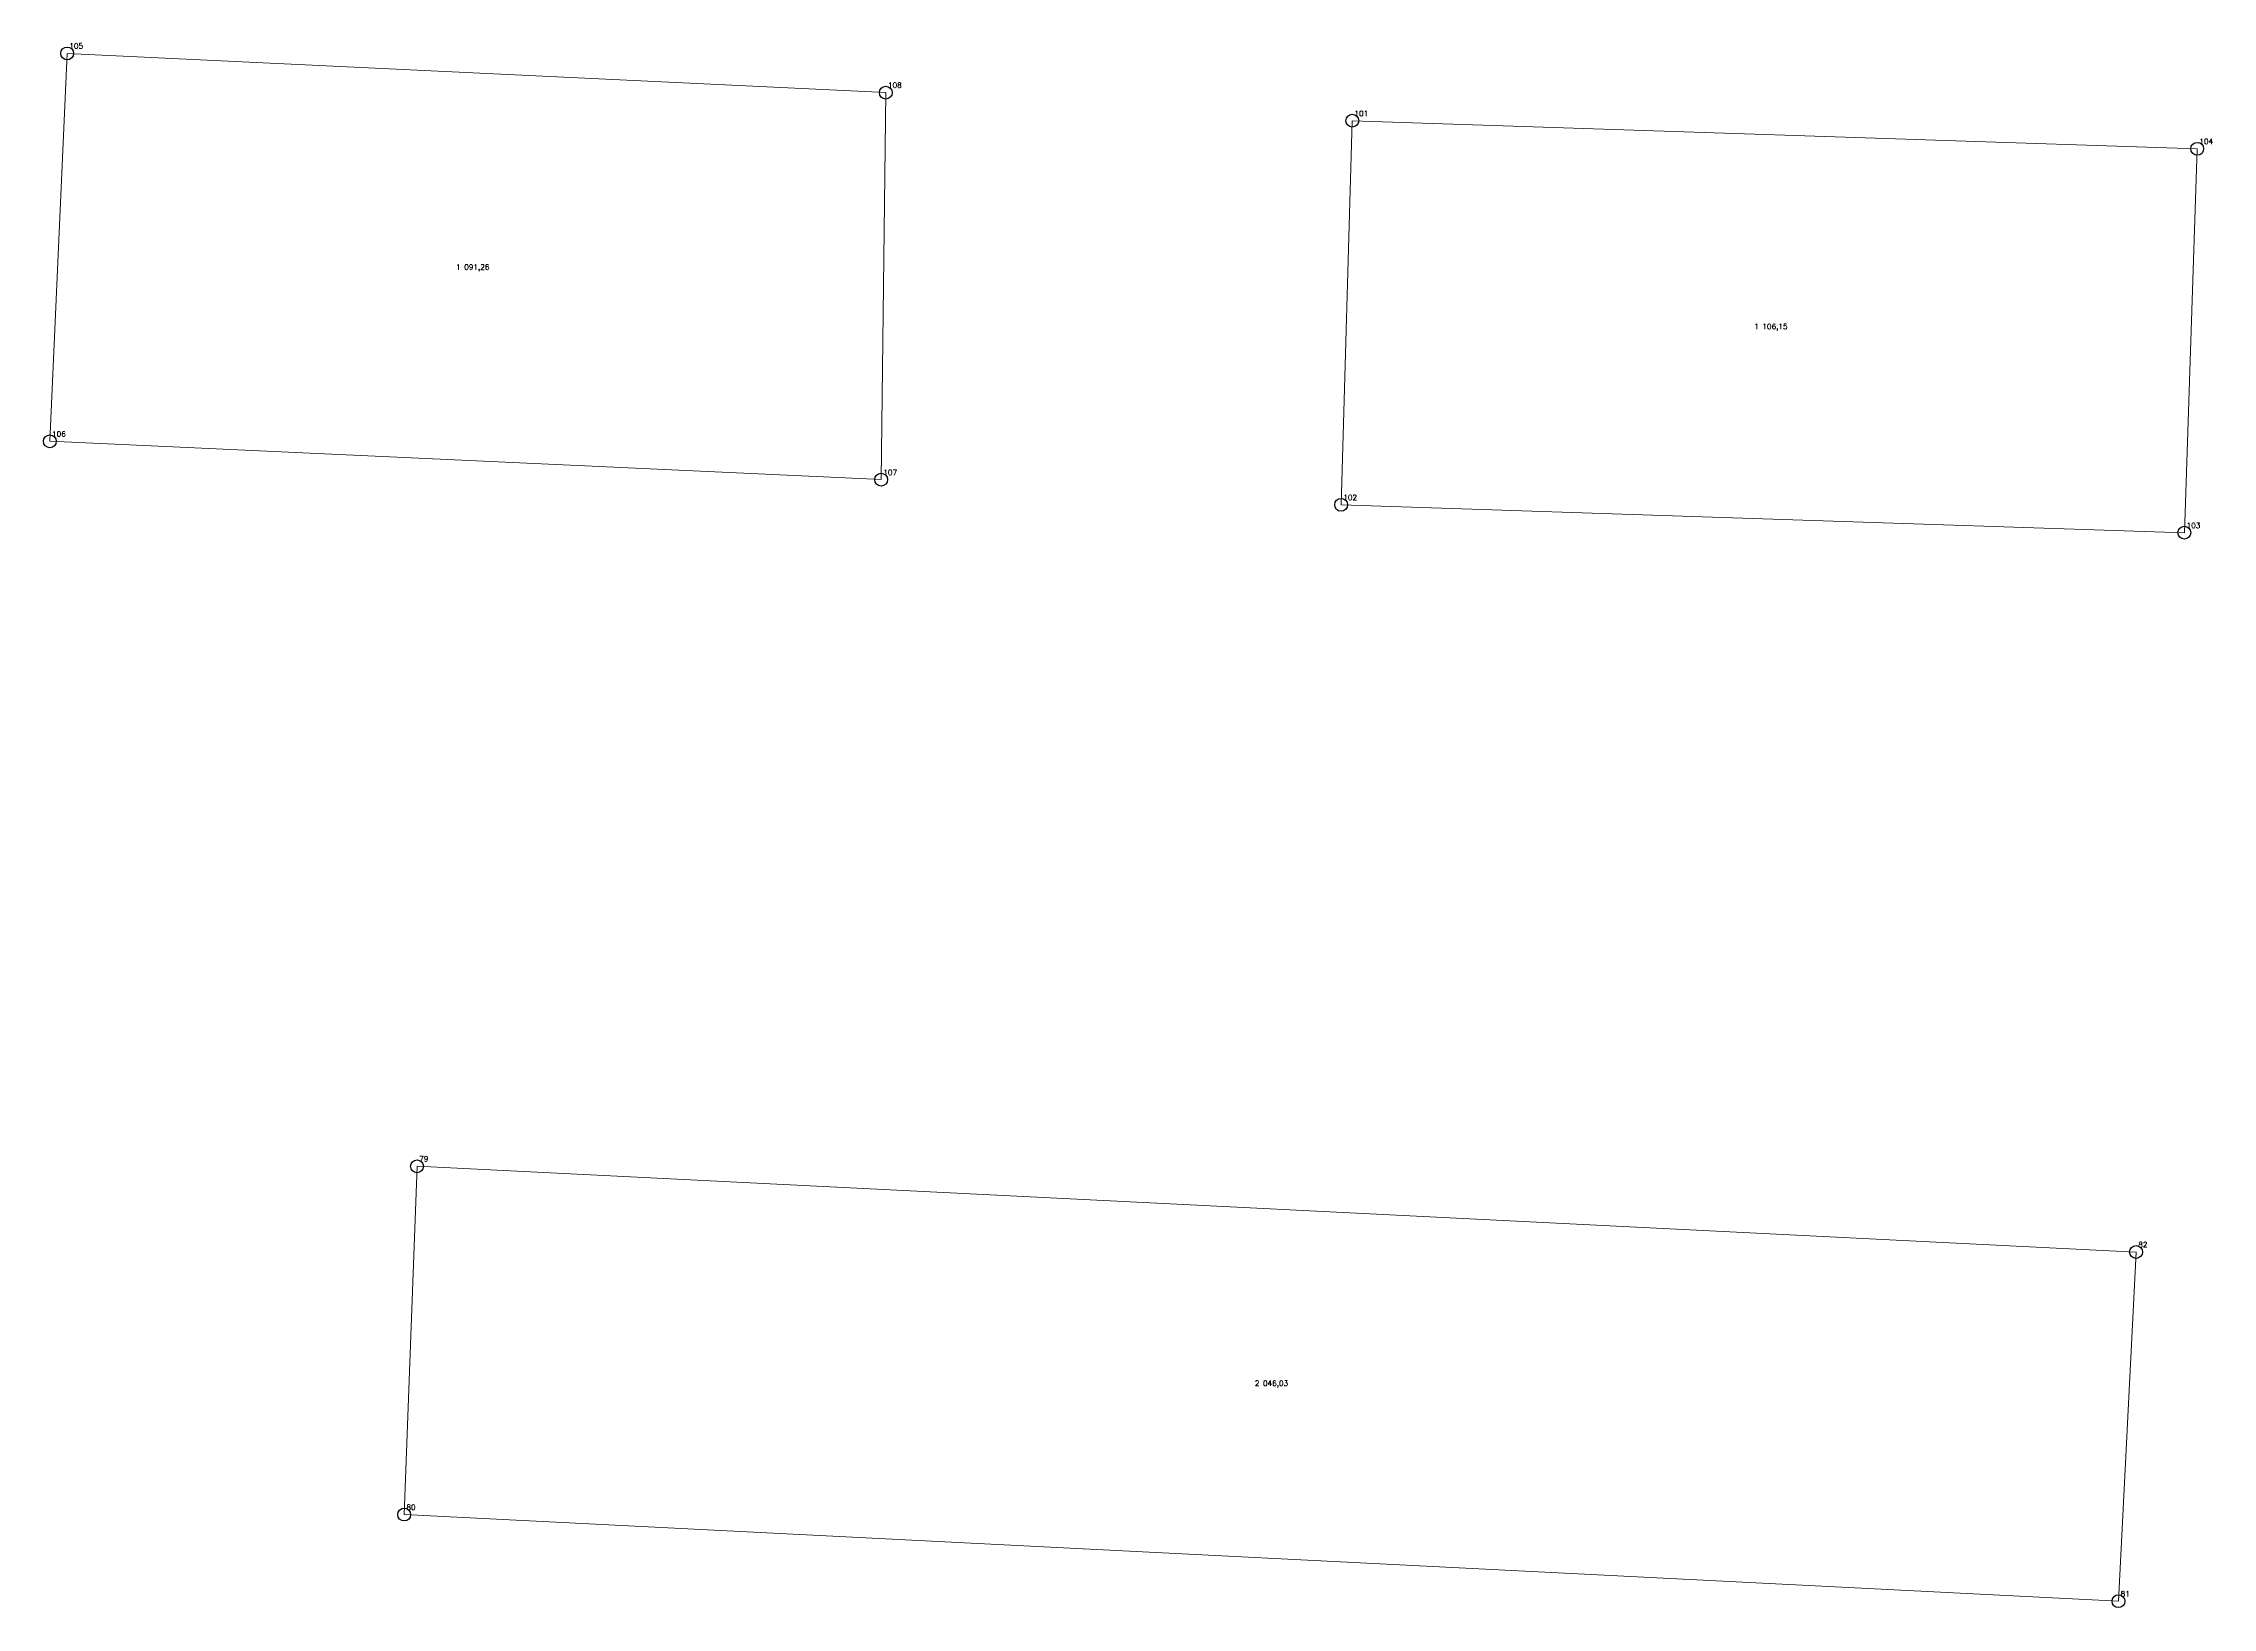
# Model space of a CAD drawing. Extents: x 1391563 to 1398269, y 354925 to 359638.
# Drawn here: x 1398085.3 to 1398211.9, y 359200.8 to 359292.2 of the extents above; entities that cross this region are included whole.
import ezdxf

# ---------------------------------------------------------------- set-up
doc = ezdxf.new("R2010")
doc.units = 0
doc.header["$PDMODE"] = 33
doc.header["$PDSIZE"] = 0.75
doc.layers.add('5 - выявленные окн', color=7, linetype='Continuous')
doc.styles.get("Standard").update_dxf_attribs({"font": 'simplex.shx'})

msp = doc.modelspace()

# ---------------------------------------------------------------- linework, layer by layer
at = {"layer": '5 - выявленные окн', "color": 7, "lineweight": 20}
for points in [[(1398086.64, 359291.61), (1398134.44, 359289.32), (1398134.17, 359266.72), (1398085.63, 359268.96), (1398086.64, 359291.61)], [(1398161.68, 359287.68), (1398211.02, 359286.04), (1398210.27, 359263.62), (1398161.03, 359265.25), (1398161.68, 359287.68)], [(1398107.07, 359226.62), (1398207.45, 359221.61), (1398206.42, 359201.22), (1398106.32, 359206.28), (1398107.07, 359226.62)]]:
    msp.add_lwpolyline(points, close=True, dxfattribs=at)
at = {"layer": '5 - выявленные окн'}
for p in [(1398086.64, 359291.61), (1398134.44, 359289.32), (1398161.68, 359287.68), (1398211.02, 359286.04), (1398085.63, 359268.96), (1398134.17, 359266.72), (1398161.03, 359265.25), (1398210.27, 359263.62), (1398107.07, 359226.62), (1398207.45, 359221.61), (1398106.32, 359206.28), (1398206.42, 359201.22)]:
    msp.add_point(p, dxfattribs=at)

# ---------------------------------------------------------------- texts
at = {"layer": '5 - выявленные окн', "color": 7}
for s, p in [('105', (1398086.77, 359291.89)), ('108', (1398134.57, 359289.6)), ('101', (1398161.81, 359287.95)), ('104', (1398211.15, 359286.32)), ('1 091,26', (1398109.35, 359278.98)), ('1 106,15', (1398185.15, 359275.51)), ('106', (1398085.76, 359269.23)), ('107', (1398134.3, 359266.99)), ('102', (1398161.16, 359265.52)), ('103', (1398210.4, 359263.89)), ('79', (1398107.2, 359226.9)), ('82', (1398207.58, 359221.89)), ('2 046,03', (1398155.99, 359213.79)), ('80', (1398106.45, 359206.55)), ('81', (1398206.55, 359201.5))]:
    msp.add_text(s, height=0.311, dxfattribs=at).set_placement(p)

doc.saveas('drawing.dxf')
